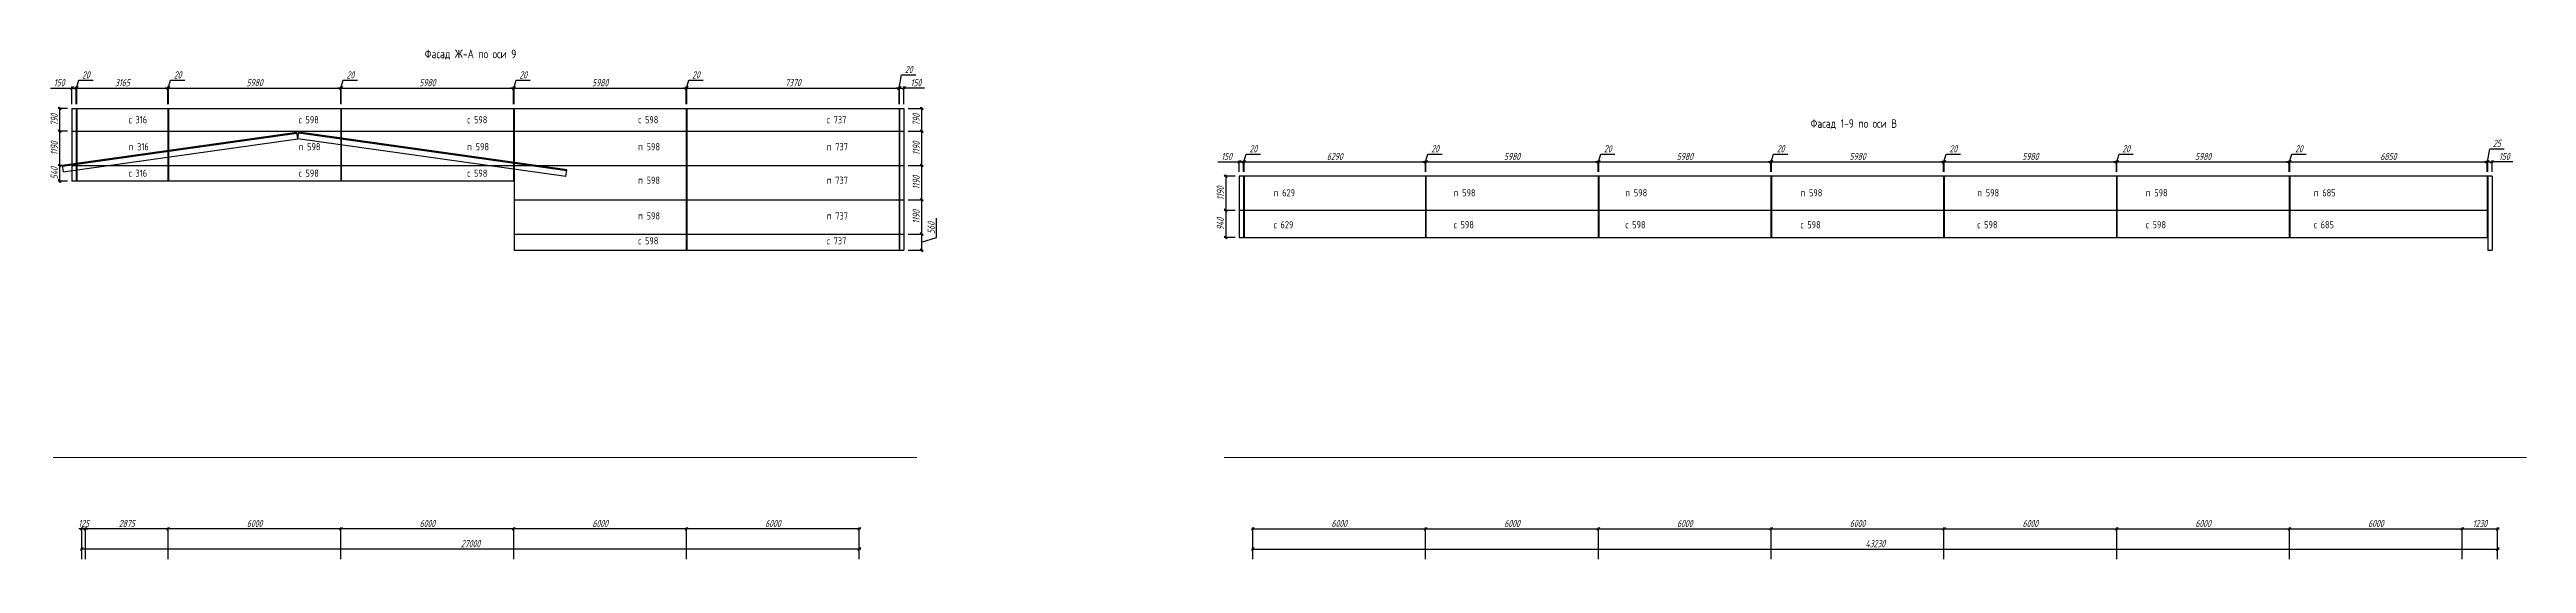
# Model space of a CAD drawing. Header units: millimetres. Extents: x -351329 to 406471, y -253833 to 111767.
# Drawn here: x 6559 to 92579, y -138755 to -120915 of the extents above; entities that cross this region are included whole.
import ezdxf

# ---------------------------------------------------------------- set-up
doc = ezdxf.new("R2010")
doc.units = ezdxf.units.MM
for name, color, linetype, lineweight in [('_Оси', 90, 'Continuous', 13), ('_Размеры', 120, 'Continuous', 13), ('_Сендвичи', 230, 'Continuous', 30), ('_Сендвичи кровля', 5, 'Continuous', 30), ('_Текст', 141, 'Continuous', 20), ('выноска', 7, 'Continuous', 13), ('Нумерация', 91, 'Continuous', 30), ('Нумерация 1000', 50, 'Continuous', 35), ('тонкие', 221, 'Continuous', 13)]:
    doc.layers.add(name, color=color, linetype=linetype, lineweight=lineweight)
doc.styles.add('Museo sans', font='CS_Gost2304.shx')
doc.styles.add('СПДС_размеры', font='spdswin.shx', dxfattribs={"width": 0.8, "oblique": 15})
doc.dimstyles.new('СПДС', dxfattribs={"dimtxt": 2.5, "dimasz": 1, "dimexe": 0.5, "dimexo": 1.5, "dimtad": 1, "dimdec": 0, "dimtxsty": 'СПДС_размеры', "dimblk": 'OBLIQUE', "dimcen": 2.5, "dimdle": 0.5, "dimadec": 8, "dimazin": 0, "dimtfac": 1, "dimtdec": 0, "dimtix": 1, "dimtmove": 0, "dimatfit": 3, "dimfxl": 1, "dimarcsym": 0})

msp = doc.modelspace()

# ---------------------------------------------------------------- texts
at = {"layer": '_Текст', "linetype": 'Continuous', "ltscale": 100, "style": 'Museo sans'}
for s, p in [('Фасад Ж-А по оси 9', (19588, -121217)), ('Фасад 1-9 по оси В', (67713, -123633))]:
    msp.add_text(s, height=300, dxfattribs=at).set_placement(p)
at = {"layer": 'Нумерация', "linetype": 'Continuous', "ltscale": 100, "style": 'Museo sans'}
for s, p in [('п 316', (9307.9, -124413)), ('п 598', (15210.9, -124413)), ('п 598', (21063.9, -124413)), ('п 598', (27001.9, -124413)), ('п 737', (33553.9, -124413)), ('п 598', (27001.9, -125578)), ('п 737', (33553.9, -125578)), ('п 629', (49073.9, -126012)), ('п 598', (55324.9, -126012)), ('п 598', (61286.9, -126012)), ('п 598', (67367.9, -126012)), ('п 598', (73507.9, -126012)), ('п 598', (79359.9, -126012)), ('п 685', (85195.9, -126012)), ('п 598', (27001.9, -126816)), ('п 737', (33553.9, -126816))]:
    msp.add_text(s, height=250, dxfattribs=at).set_placement(p)
at = {"layer": 'Нумерация 1000', "linetype": 'Continuous', "ltscale": 100, "style": 'Museo sans'}
for s, p in [('с 316', (9307.9, -123475)), ('с 598', (15210.9, -123475)), ('с 598', (21063.9, -123475)), ('с 598', (27001.9, -123475)), ('с 737', (33553.9, -123475)), ('с 316', (9307.9, -125333)), ('с 598', (15210.9, -125333)), ('с 598', (21063.9, -125333)), ('с 629', (49073.9, -127121)), ('с 598', (55324.9, -127121)), ('с 598', (61286.9, -127121)), ('с 598', (67367.9, -127121)), ('с 598', (73507.9, -127121)), ('с 598', (79359.9, -127121)), ('с 685', (85195.9, -127121)), ('с 598', (27001.9, -127680)), ('с 737', (33553.9, -127680))]:
    msp.add_text(s, height=250, dxfattribs=at).set_placement(p)

# ---------------------------------------------------------------- blocks, each defined once
blk = doc.blocks.new('_Oblique')
at = {"layer": 'выноска', "color": 0, "lineweight": -2}
blk.add_line((-0.5, -0.5), (0.5, 0.5), dxfattribs=at)
blk = doc.blocks.new('*D439')
at = {"layer": '_Оси', "color": 0, "lineweight": -2, "transparency": 16777216}
for p, q in [((34731, -138255), (7631, -138255)), ((7681, -138605), (7681, -138205)), ((34681, -138605), (34681, -138205))]:
    blk.add_line(p, q, dxfattribs=at)
at = {"layer": 'Defpoints', "color": 0, "transparency": 16777216}
for p in [(7681, -138255), (7681, -138755), (34681, -138755)]:
    blk.add_point(p, dxfattribs=at)
at = {"layer": '_Оси', "color": 0, "lineweight": -2, "transparency": 16777216, "xscale": 100, "yscale": 100, "zscale": 100, "rotation": 180}
blk.add_blockref('_Oblique', (7681, -138255), dxfattribs=at)
at = {"layer": '_Оси', "color": 0, "lineweight": -2, "transparency": 16777216, "xscale": 100, "yscale": 100, "zscale": 100}
blk.add_blockref('_Oblique', (34681, -138255), dxfattribs=at)
at = {"layer": '_Оси', "color": 0, "lineweight": 25, "transparency": 16777216, "insert": (21181, -138067.5), "char_height": 250, "attachment_point": 5, "style": 'СПДС_размеры'}
blk.add_mtext('27000', dxfattribs=at)
blk = doc.blocks.new('*D440')
at = {"layer": '_Оси', "color": 0, "lineweight": -2, "transparency": 16777216}
for p, q in [((34731, -137555), (28631, -137555)), ((28681, -138605), (28681, -137505)), ((34681, -138605), (34681, -137505))]:
    blk.add_line(p, q, dxfattribs=at)
at = {"layer": 'Defpoints', "color": 0, "transparency": 16777216}
for p in [(28681, -137555), (28681, -138755), (34681, -138755)]:
    blk.add_point(p, dxfattribs=at)
at = {"layer": '_Оси', "color": 0, "lineweight": -2, "transparency": 16777216, "xscale": 100, "yscale": 100, "zscale": 100, "rotation": 180}
blk.add_blockref('_Oblique', (28681, -137555), dxfattribs=at)
at = {"layer": '_Оси', "color": 0, "lineweight": -2, "transparency": 16777216, "xscale": 100, "yscale": 100, "zscale": 100}
blk.add_blockref('_Oblique', (34681, -137555), dxfattribs=at)
at = {"layer": '_Оси', "color": 0, "lineweight": 25, "transparency": 16777216, "insert": (31681, -137367.5), "char_height": 250, "attachment_point": 5, "style": 'СПДС_размеры'}
blk.add_mtext('6000', dxfattribs=at)
blk = doc.blocks.new('*D441')
at = {"layer": '_Оси', "color": 0, "lineweight": -2, "transparency": 16777216}
for p, q in [((28731, -137555), (22631, -137555)), ((22681, -138605), (22681, -137505)), ((28681, -138605), (28681, -137505))]:
    blk.add_line(p, q, dxfattribs=at)
at = {"layer": 'Defpoints', "color": 0, "transparency": 16777216}
for p in [(22681, -137555), (22681, -138755), (28681, -138755)]:
    blk.add_point(p, dxfattribs=at)
at = {"layer": '_Оси', "color": 0, "lineweight": -2, "transparency": 16777216, "xscale": 100, "yscale": 100, "zscale": 100, "rotation": 180}
blk.add_blockref('_Oblique', (22681, -137555), dxfattribs=at)
at = {"layer": '_Оси', "color": 0, "lineweight": -2, "transparency": 16777216, "xscale": 100, "yscale": 100, "zscale": 100}
blk.add_blockref('_Oblique', (28681, -137555), dxfattribs=at)
at = {"layer": '_Оси', "color": 0, "lineweight": 25, "transparency": 16777216, "insert": (25681, -137367.5), "char_height": 250, "attachment_point": 5, "style": 'СПДС_размеры'}
blk.add_mtext('6000', dxfattribs=at)
blk = doc.blocks.new('*D442')
at = {"layer": '_Оси', "color": 0, "lineweight": -2, "transparency": 16777216}
for p, q in [((22731, -137555), (16631, -137555)), ((16681, -138605), (16681, -137505)), ((22681, -138605), (22681, -137505))]:
    blk.add_line(p, q, dxfattribs=at)
at = {"layer": 'Defpoints', "color": 0, "transparency": 16777216}
for p in [(16681, -137555), (16681, -138755), (22681, -138755)]:
    blk.add_point(p, dxfattribs=at)
at = {"layer": '_Оси', "color": 0, "lineweight": -2, "transparency": 16777216, "xscale": 100, "yscale": 100, "zscale": 100, "rotation": 180}
blk.add_blockref('_Oblique', (16681, -137555), dxfattribs=at)
at = {"layer": '_Оси', "color": 0, "lineweight": -2, "transparency": 16777216, "xscale": 100, "yscale": 100, "zscale": 100}
blk.add_blockref('_Oblique', (22681, -137555), dxfattribs=at)
at = {"layer": '_Оси', "color": 0, "lineweight": 25, "transparency": 16777216, "insert": (19681, -137367.5), "char_height": 250, "attachment_point": 5, "style": 'СПДС_размеры'}
blk.add_mtext('6000', dxfattribs=at)
blk = doc.blocks.new('*D443')
at = {"layer": '_Оси', "color": 0, "lineweight": -2, "transparency": 16777216}
for p, q in [((16731, -137555), (10631, -137555)), ((10681, -138605), (10681, -137505)), ((16681, -138605), (16681, -137505))]:
    blk.add_line(p, q, dxfattribs=at)
at = {"layer": 'Defpoints', "color": 0, "transparency": 16777216}
for p in [(10681, -137555), (10681, -138755), (16681, -138755)]:
    blk.add_point(p, dxfattribs=at)
at = {"layer": '_Оси', "color": 0, "lineweight": -2, "transparency": 16777216, "xscale": 100, "yscale": 100, "zscale": 100, "rotation": 180}
blk.add_blockref('_Oblique', (10681, -137555), dxfattribs=at)
at = {"layer": '_Оси', "color": 0, "lineweight": -2, "transparency": 16777216, "xscale": 100, "yscale": 100, "zscale": 100}
blk.add_blockref('_Oblique', (16681, -137555), dxfattribs=at)
at = {"layer": '_Оси', "color": 0, "lineweight": 25, "transparency": 16777216, "insert": (13681, -137367.5), "char_height": 250, "attachment_point": 5, "style": 'СПДС_размеры'}
blk.add_mtext('6000', dxfattribs=at)
blk = doc.blocks.new('*D444')
at = {"layer": '_Оси', "color": 0, "lineweight": -2, "transparency": 16777216}
for p, q in [((10731, -137555), (7756, -137555)), ((7806, -138605), (7806, -137505)), ((10681, -138605), (10681, -137505))]:
    blk.add_line(p, q, dxfattribs=at)
at = {"layer": 'Defpoints', "color": 0, "transparency": 16777216}
for p in [(7806, -137555), (7806, -138755), (10681, -138755)]:
    blk.add_point(p, dxfattribs=at)
at = {"layer": '_Оси', "color": 0, "lineweight": -2, "transparency": 16777216, "xscale": 100, "yscale": 100, "zscale": 100, "rotation": 180}
blk.add_blockref('_Oblique', (7806, -137555), dxfattribs=at)
at = {"layer": '_Оси', "color": 0, "lineweight": -2, "transparency": 16777216, "xscale": 100, "yscale": 100, "zscale": 100}
blk.add_blockref('_Oblique', (10681, -137555), dxfattribs=at)
at = {"layer": '_Оси', "color": 0, "lineweight": 25, "transparency": 16777216, "insert": (9243.5, -137367.5), "char_height": 250, "attachment_point": 5, "style": 'СПДС_размеры'}
blk.add_mtext('2875', dxfattribs=at)
blk = doc.blocks.new('*D445')
at = {"layer": '_Оси', "color": 0, "lineweight": -2, "transparency": 16777216}
for p, q in [((7681, -137555), (7581, -137555)), ((7681, -138605), (7681, -137505)), ((7806, -137555), (7681, -137555)), ((7806, -138605), (7806, -137505)), ((7806, -137555), (7906, -137555))]:
    blk.add_line(p, q, dxfattribs=at)
at = {"layer": 'Defpoints', "color": 0, "transparency": 16777216}
for p in [(7681, -137555), (7681, -138755), (7806, -138755)]:
    blk.add_point(p, dxfattribs=at)
at = {"layer": '_Оси', "color": 0, "lineweight": -2, "transparency": 16777216, "xscale": 100, "yscale": 100, "zscale": 100}
blk.add_blockref('_Oblique', (7681, -137555), dxfattribs=at)
at = {"layer": '_Оси', "color": 0, "lineweight": -2, "transparency": 16777216, "xscale": 100, "yscale": 100, "zscale": 100, "rotation": 180}
blk.add_blockref('_Oblique', (7806, -137555), dxfattribs=at)
at = {"layer": '_Оси', "color": 0, "lineweight": 25, "transparency": 16777216, "insert": (7743.5, -137367.5), "char_height": 250, "attachment_point": 5, "style": 'СПДС_размеры'}
blk.add_mtext('125', dxfattribs=at)
blk = doc.blocks.new('*D612')
at = {"layer": '_Размеры', "color": 0, "lineweight": -2, "ltscale": 100, "transparency": 16777216}
for p, q in [((6596, -122251), (7336, -122251)), ((7286, -122251), (7536, -122251)), ((7336, -122810), (7336, -122201)), ((7486, -122810), (7486, -122201))]:
    blk.add_line(p, q, dxfattribs=at)
at = {"layer": 'Defpoints', "color": 0, "ltscale": 100, "transparency": 16777216}
for p in [(7336, -122960), (7486, -122251), (7486, -122960)]:
    blk.add_point(p, dxfattribs=at)
at = {"layer": '_Размеры', "color": 0, "lineweight": -2, "ltscale": 100, "transparency": 16777216, "xscale": 100, "yscale": 100, "zscale": 100, "rotation": 180}
blk.add_blockref('_Oblique', (7336, -122251), dxfattribs=at)
at = {"layer": '_Размеры', "color": 0, "lineweight": -2, "ltscale": 100, "transparency": 16777216, "xscale": 100, "yscale": 100, "zscale": 100}
blk.add_blockref('_Oblique', (7486, -122251), dxfattribs=at)
at = {"layer": '_Размеры', "color": 0, "ltscale": 100, "transparency": 16777216, "insert": (6895, -122064), "char_height": 250, "attachment_point": 5, "style": 'СПДС_размеры'}
blk.add_mtext('150', dxfattribs=at)
blk = doc.blocks.new('*D613')
at = {"layer": '_Размеры', "color": 0, "lineweight": -2, "ltscale": 100, "transparency": 16777216}
for p, q in [((7496, -122251), (7577, -121982)), ((7577, -121982), (8070, -121982)), ((7486, -122251), (7386, -122251)), ((7486, -122810), (7486, -122201)), ((7486, -122251), (7506, -122251)), ((7486, -122251), (7506, -122251)), ((7506, -122810), (7506, -122201)), ((7506, -122251), (7606, -122251))]:
    blk.add_line(p, q, dxfattribs=at)
at = {"layer": 'Defpoints', "color": 0, "ltscale": 100, "transparency": 16777216}
for p in [(7486, -122960), (7506, -122251), (7506, -122960)]:
    blk.add_point(p, dxfattribs=at)
at = {"layer": '_Размеры', "color": 0, "lineweight": -2, "ltscale": 100, "transparency": 16777216, "xscale": 100, "yscale": 100, "zscale": 100}
blk.add_blockref('_Oblique', (7486, -122251), dxfattribs=at)
at = {"layer": '_Размеры', "color": 0, "lineweight": -2, "ltscale": 100, "transparency": 16777216, "xscale": 100, "yscale": 100, "zscale": 100, "rotation": 180}
blk.add_blockref('_Oblique', (7506, -122251), dxfattribs=at)
at = {"layer": '_Размеры', "color": 0, "ltscale": 100, "transparency": 16777216, "insert": (7823, -121795), "char_height": 250, "attachment_point": 5, "style": 'СПДС_размеры'}
blk.add_mtext('20', dxfattribs=at)
blk = doc.blocks.new('*D614')
at = {"layer": '_Размеры', "color": 0, "lineweight": -2, "ltscale": 100, "transparency": 16777216}
for p, q in [((7456, -122251), (10721, -122251)), ((7506, -122810), (7506, -122201)), ((10671, -122810), (10671, -122201))]:
    blk.add_line(p, q, dxfattribs=at)
at = {"layer": 'Defpoints', "color": 0, "ltscale": 100, "transparency": 16777216}
for p in [(7506, -122960), (10671, -122251), (10671, -122960)]:
    blk.add_point(p, dxfattribs=at)
at = {"layer": '_Размеры', "color": 0, "lineweight": -2, "ltscale": 100, "transparency": 16777216, "xscale": 100, "yscale": 100, "zscale": 100, "rotation": 180}
blk.add_blockref('_Oblique', (7506, -122251), dxfattribs=at)
at = {"layer": '_Размеры', "color": 0, "lineweight": -2, "ltscale": 100, "transparency": 16777216, "xscale": 100, "yscale": 100, "zscale": 100}
blk.add_blockref('_Oblique', (10671, -122251), dxfattribs=at)
at = {"layer": '_Размеры', "color": 0, "ltscale": 100, "transparency": 16777216, "insert": (9088.5, -122063.5), "char_height": 250, "attachment_point": 5, "style": 'СПДС_размеры'}
blk.add_mtext('3165', dxfattribs=at)
blk = doc.blocks.new('*D615')
at = {"layer": '_Размеры', "color": 0, "lineweight": -2, "ltscale": 100, "transparency": 16777216}
for p, q in [((10681, -122251), (10762, -121982)), ((10762, -121982), (11255, -121982)), ((10671, -122251), (10571, -122251)), ((10671, -122810), (10671, -122201)), ((10671, -122251), (10691, -122251)), ((10671, -122251), (10691, -122251)), ((10691, -122810), (10691, -122201)), ((10691, -122251), (10791, -122251))]:
    blk.add_line(p, q, dxfattribs=at)
at = {"layer": 'Defpoints', "color": 0, "ltscale": 100, "transparency": 16777216}
for p in [(10671, -122960), (10691, -122251), (10691, -122960)]:
    blk.add_point(p, dxfattribs=at)
at = {"layer": '_Размеры', "color": 0, "lineweight": -2, "ltscale": 100, "transparency": 16777216, "xscale": 100, "yscale": 100, "zscale": 100}
blk.add_blockref('_Oblique', (10671, -122251), dxfattribs=at)
at = {"layer": '_Размеры', "color": 0, "lineweight": -2, "ltscale": 100, "transparency": 16777216, "xscale": 100, "yscale": 100, "zscale": 100, "rotation": 180}
blk.add_blockref('_Oblique', (10691, -122251), dxfattribs=at)
at = {"layer": '_Размеры', "color": 0, "ltscale": 100, "transparency": 16777216, "insert": (11008, -121795), "char_height": 250, "attachment_point": 5, "style": 'СПДС_размеры'}
blk.add_mtext('20', dxfattribs=at)
blk = doc.blocks.new('*D616')
at = {"layer": '_Размеры', "color": 0, "lineweight": -2, "ltscale": 100, "transparency": 16777216}
for p, q in [((10641, -122251), (16721, -122251)), ((10691, -122810), (10691, -122201)), ((16671, -122810), (16671, -122201))]:
    blk.add_line(p, q, dxfattribs=at)
at = {"layer": 'Defpoints', "color": 0, "ltscale": 100, "transparency": 16777216}
for p in [(10691, -122960), (16671, -122251), (16671, -122960)]:
    blk.add_point(p, dxfattribs=at)
at = {"layer": '_Размеры', "color": 0, "lineweight": -2, "ltscale": 100, "transparency": 16777216, "xscale": 100, "yscale": 100, "zscale": 100, "rotation": 180}
blk.add_blockref('_Oblique', (10691, -122251), dxfattribs=at)
at = {"layer": '_Размеры', "color": 0, "lineweight": -2, "ltscale": 100, "transparency": 16777216, "xscale": 100, "yscale": 100, "zscale": 100}
blk.add_blockref('_Oblique', (16671, -122251), dxfattribs=at)
at = {"layer": '_Размеры', "color": 0, "ltscale": 100, "transparency": 16777216, "insert": (13681, -122063.5), "char_height": 250, "attachment_point": 5, "style": 'СПДС_размеры'}
blk.add_mtext('5980', dxfattribs=at)
blk = doc.blocks.new('*D617')
at = {"layer": '_Размеры', "color": 0, "lineweight": -2, "ltscale": 100, "transparency": 16777216}
for p, q in [((16681, -122251), (16762, -121982)), ((16762, -121982), (17255, -121982)), ((16671, -122251), (16571, -122251)), ((16671, -122810), (16671, -122201)), ((16671, -122251), (16691, -122251)), ((16671, -122251), (16691, -122251)), ((16691, -122810), (16691, -122201)), ((16691, -122251), (16791, -122251))]:
    blk.add_line(p, q, dxfattribs=at)
at = {"layer": 'Defpoints', "color": 0, "ltscale": 100, "transparency": 16777216}
for p in [(16671, -122960), (16691, -122251), (16691, -122960)]:
    blk.add_point(p, dxfattribs=at)
at = {"layer": '_Размеры', "color": 0, "lineweight": -2, "ltscale": 100, "transparency": 16777216, "xscale": 100, "yscale": 100, "zscale": 100}
blk.add_blockref('_Oblique', (16671, -122251), dxfattribs=at)
at = {"layer": '_Размеры', "color": 0, "lineweight": -2, "ltscale": 100, "transparency": 16777216, "xscale": 100, "yscale": 100, "zscale": 100, "rotation": 180}
blk.add_blockref('_Oblique', (16691, -122251), dxfattribs=at)
at = {"layer": '_Размеры', "color": 0, "ltscale": 100, "transparency": 16777216, "insert": (17008, -121795), "char_height": 250, "attachment_point": 5, "style": 'СПДС_размеры'}
blk.add_mtext('20', dxfattribs=at)
blk = doc.blocks.new('*D618')
at = {"layer": '_Размеры', "color": 0, "lineweight": -2, "ltscale": 100, "transparency": 16777216}
for p, q in [((16641, -122251), (22721, -122251)), ((16691, -122810), (16691, -122201)), ((22671, -122810), (22671, -122201))]:
    blk.add_line(p, q, dxfattribs=at)
at = {"layer": 'Defpoints', "color": 0, "ltscale": 100, "transparency": 16777216}
for p in [(16691, -122960), (22671, -122251), (22671, -122960)]:
    blk.add_point(p, dxfattribs=at)
at = {"layer": '_Размеры', "color": 0, "lineweight": -2, "ltscale": 100, "transparency": 16777216, "xscale": 100, "yscale": 100, "zscale": 100, "rotation": 180}
blk.add_blockref('_Oblique', (16691, -122251), dxfattribs=at)
at = {"layer": '_Размеры', "color": 0, "lineweight": -2, "ltscale": 100, "transparency": 16777216, "xscale": 100, "yscale": 100, "zscale": 100}
blk.add_blockref('_Oblique', (22671, -122251), dxfattribs=at)
at = {"layer": '_Размеры', "color": 0, "ltscale": 100, "transparency": 16777216, "insert": (19681, -122063.5), "char_height": 250, "attachment_point": 5, "style": 'СПДС_размеры'}
blk.add_mtext('5980', dxfattribs=at)
blk = doc.blocks.new('*D619')
at = {"layer": '_Размеры', "color": 0, "lineweight": -2, "ltscale": 100, "transparency": 16777216}
for p, q in [((22681, -122251), (22762, -121982)), ((22762, -121982), (23255, -121982)), ((22671, -122251), (22571, -122251)), ((22671, -122810), (22671, -122201)), ((22671, -122251), (22691, -122251)), ((22671, -122251), (22691, -122251)), ((22691, -122810), (22691, -122201)), ((22691, -122251), (22791, -122251))]:
    blk.add_line(p, q, dxfattribs=at)
at = {"layer": 'Defpoints', "color": 0, "ltscale": 100, "transparency": 16777216}
for p in [(22671, -122960), (22691, -122251), (22691, -122960)]:
    blk.add_point(p, dxfattribs=at)
at = {"layer": '_Размеры', "color": 0, "lineweight": -2, "ltscale": 100, "transparency": 16777216, "xscale": 100, "yscale": 100, "zscale": 100}
blk.add_blockref('_Oblique', (22671, -122251), dxfattribs=at)
at = {"layer": '_Размеры', "color": 0, "lineweight": -2, "ltscale": 100, "transparency": 16777216, "xscale": 100, "yscale": 100, "zscale": 100, "rotation": 180}
blk.add_blockref('_Oblique', (22691, -122251), dxfattribs=at)
at = {"layer": '_Размеры', "color": 0, "ltscale": 100, "transparency": 16777216, "insert": (23008, -121795), "char_height": 250, "attachment_point": 5, "style": 'СПДС_размеры'}
blk.add_mtext('20', dxfattribs=at)
blk = doc.blocks.new('*D620')
at = {"layer": '_Размеры', "color": 0, "lineweight": -2, "ltscale": 100, "transparency": 16777216}
for p, q in [((22641, -122251), (28721, -122251)), ((22691, -122810), (22691, -122201)), ((28671, -122810), (28671, -122201))]:
    blk.add_line(p, q, dxfattribs=at)
at = {"layer": 'Defpoints', "color": 0, "ltscale": 100, "transparency": 16777216}
for p in [(22691, -122960), (28671, -122251), (28671, -122960)]:
    blk.add_point(p, dxfattribs=at)
at = {"layer": '_Размеры', "color": 0, "lineweight": -2, "ltscale": 100, "transparency": 16777216, "xscale": 100, "yscale": 100, "zscale": 100, "rotation": 180}
blk.add_blockref('_Oblique', (22691, -122251), dxfattribs=at)
at = {"layer": '_Размеры', "color": 0, "lineweight": -2, "ltscale": 100, "transparency": 16777216, "xscale": 100, "yscale": 100, "zscale": 100}
blk.add_blockref('_Oblique', (28671, -122251), dxfattribs=at)
at = {"layer": '_Размеры', "color": 0, "ltscale": 100, "transparency": 16777216, "insert": (25681, -122063.5), "char_height": 250, "attachment_point": 5, "style": 'СПДС_размеры'}
blk.add_mtext('5980', dxfattribs=at)
blk = doc.blocks.new('*D621')
at = {"layer": '_Размеры', "color": 0, "lineweight": -2, "ltscale": 100, "transparency": 16777216}
for p, q in [((28681, -122251), (28762, -121982)), ((28762, -121982), (29255, -121982)), ((28671, -122251), (28571, -122251)), ((28671, -122810), (28671, -122201)), ((28671, -122251), (28691, -122251)), ((28671, -122251), (28691, -122251)), ((28691, -122810), (28691, -122201)), ((28691, -122251), (28791, -122251))]:
    blk.add_line(p, q, dxfattribs=at)
at = {"layer": 'Defpoints', "color": 0, "ltscale": 100, "transparency": 16777216}
for p in [(28671, -122960), (28691, -122251), (28691, -122960)]:
    blk.add_point(p, dxfattribs=at)
at = {"layer": '_Размеры', "color": 0, "lineweight": -2, "ltscale": 100, "transparency": 16777216, "xscale": 100, "yscale": 100, "zscale": 100}
blk.add_blockref('_Oblique', (28671, -122251), dxfattribs=at)
at = {"layer": '_Размеры', "color": 0, "lineweight": -2, "ltscale": 100, "transparency": 16777216, "xscale": 100, "yscale": 100, "zscale": 100, "rotation": 180}
blk.add_blockref('_Oblique', (28691, -122251), dxfattribs=at)
at = {"layer": '_Размеры', "color": 0, "ltscale": 100, "transparency": 16777216, "insert": (29008, -121795), "char_height": 250, "attachment_point": 5, "style": 'СПДС_размеры'}
blk.add_mtext('20', dxfattribs=at)
blk = doc.blocks.new('*D622')
at = {"layer": '_Размеры', "color": 0, "lineweight": -2, "ltscale": 100, "transparency": 16777216}
for p, q in [((28641, -122251), (36111, -122251)), ((28691, -122810), (28691, -122201)), ((36061, -122810), (36061, -122201))]:
    blk.add_line(p, q, dxfattribs=at)
at = {"layer": 'Defpoints', "color": 0, "ltscale": 100, "transparency": 16777216}
for p in [(28691, -122960), (36061, -122251), (36061, -122960)]:
    blk.add_point(p, dxfattribs=at)
at = {"layer": '_Размеры', "color": 0, "lineweight": -2, "ltscale": 100, "transparency": 16777216, "xscale": 100, "yscale": 100, "zscale": 100, "rotation": 180}
blk.add_blockref('_Oblique', (28691, -122251), dxfattribs=at)
at = {"layer": '_Размеры', "color": 0, "lineweight": -2, "ltscale": 100, "transparency": 16777216, "xscale": 100, "yscale": 100, "zscale": 100}
blk.add_blockref('_Oblique', (36061, -122251), dxfattribs=at)
at = {"layer": '_Размеры', "color": 0, "ltscale": 100, "transparency": 16777216, "insert": (32376, -122063.5), "char_height": 250, "attachment_point": 5, "style": 'СПДС_размеры'}
blk.add_mtext('7370', dxfattribs=at)
blk = doc.blocks.new('*D623')
at = {"layer": '_Размеры', "color": 0, "lineweight": -2, "ltscale": 100, "transparency": 16777216}
for p, q in [((36071, -122251), (36152, -121795)), ((36152, -121795), (36645, -121795)), ((36061, -122251), (35961, -122251)), ((36061, -122810), (36061, -122201)), ((36061, -122251), (36081, -122251)), ((36061, -122251), (36081, -122251)), ((36081, -122810), (36081, -122201)), ((36081, -122251), (36181, -122251))]:
    blk.add_line(p, q, dxfattribs=at)
at = {"layer": 'Defpoints', "color": 0, "ltscale": 100, "transparency": 16777216}
for p in [(36061, -122960), (36081, -122251), (36081, -122960)]:
    blk.add_point(p, dxfattribs=at)
at = {"layer": '_Размеры', "color": 0, "lineweight": -2, "ltscale": 100, "transparency": 16777216, "xscale": 100, "yscale": 100, "zscale": 100}
blk.add_blockref('_Oblique', (36061, -122251), dxfattribs=at)
at = {"layer": '_Размеры', "color": 0, "lineweight": -2, "ltscale": 100, "transparency": 16777216, "xscale": 100, "yscale": 100, "zscale": 100, "rotation": 180}
blk.add_blockref('_Oblique', (36081, -122251), dxfattribs=at)
at = {"layer": '_Размеры', "color": 0, "ltscale": 100, "transparency": 16777216, "insert": (36398, -121607), "char_height": 250, "attachment_point": 5, "style": 'СПДС_размеры'}
blk.add_mtext('20', dxfattribs=at)
blk = doc.blocks.new('*D624')
at = {"layer": '_Размеры', "color": 0, "lineweight": -2, "ltscale": 100, "transparency": 16777216}
for p, q in [((36031, -122251), (36281, -122251)), ((36081, -122810), (36081, -122201)), ((36231, -122810), (36231, -122201)), ((36947, -122251), (36231, -122251))]:
    blk.add_line(p, q, dxfattribs=at)
at = {"layer": 'Defpoints', "color": 0, "ltscale": 100, "transparency": 16777216}
for p in [(36081, -122960), (36231, -122251), (36231, -122960)]:
    blk.add_point(p, dxfattribs=at)
at = {"layer": '_Размеры', "color": 0, "lineweight": -2, "ltscale": 100, "transparency": 16777216, "xscale": 100, "yscale": 100, "zscale": 100, "rotation": 180}
blk.add_blockref('_Oblique', (36081, -122251), dxfattribs=at)
at = {"layer": '_Размеры', "color": 0, "lineweight": -2, "ltscale": 100, "transparency": 16777216, "xscale": 100, "yscale": 100, "zscale": 100}
blk.add_blockref('_Oblique', (36231, -122251), dxfattribs=at)
at = {"layer": '_Размеры', "color": 0, "ltscale": 100, "transparency": 16777216, "insert": (36648, -122064), "char_height": 250, "attachment_point": 5, "style": 'СПДС_размеры'}
blk.add_mtext('150', dxfattribs=at)
blk = doc.blocks.new('*D674')
at = {"layer": '_Размеры', "color": 0, "lineweight": -2, "ltscale": 100, "transparency": 16777216}
for p, q in [((7186, -122960), (6861, -122960)), ((6911, -122910), (6911, -123800)), ((7186, -123750), (6861, -123750))]:
    blk.add_line(p, q, dxfattribs=at)
at = {"layer": 'Defpoints', "color": 0, "ltscale": 100, "transparency": 16777216}
for p in [(7336, -122960), (6911, -123750), (7336, -123750)]:
    blk.add_point(p, dxfattribs=at)
at = {"layer": '_Размеры', "color": 0, "lineweight": -2, "ltscale": 100, "transparency": 16777216, "xscale": 100, "yscale": 100, "zscale": 100}
for p, rotation in [((6911, -122960), 90), ((6911, -123750), 270)]:
    blk.add_blockref('_Oblique', p, dxfattribs=dict(at, rotation=rotation))
at = {"layer": '_Размеры', "color": 0, "ltscale": 100, "transparency": 16777216, "insert": (6723.5, -123355), "char_height": 250, "attachment_point": 5, "rotation": 90, "style": 'СПДС_размеры'}
blk.add_mtext('790', dxfattribs=at)
blk = doc.blocks.new('*D675')
at = {"layer": '_Размеры', "color": 0, "lineweight": -2, "ltscale": 100, "transparency": 16777216}
for p, q in [((7186, -123750), (6861, -123750)), ((6911, -123700), (6911, -124990)), ((7186, -124940), (6861, -124940))]:
    blk.add_line(p, q, dxfattribs=at)
at = {"layer": 'Defpoints', "color": 0, "ltscale": 100, "transparency": 16777216}
for p in [(7336, -123750), (6911, -124940), (7336, -124940)]:
    blk.add_point(p, dxfattribs=at)
at = {"layer": '_Размеры', "color": 0, "lineweight": -2, "ltscale": 100, "transparency": 16777216, "xscale": 100, "yscale": 100, "zscale": 100}
for p, rotation in [((6911, -123750), 90), ((6911, -124940), 270)]:
    blk.add_blockref('_Oblique', p, dxfattribs=dict(at, rotation=rotation))
at = {"layer": '_Размеры', "color": 0, "ltscale": 100, "transparency": 16777216, "insert": (6723.5, -124345), "char_height": 250, "attachment_point": 5, "rotation": 90, "style": 'СПДС_размеры'}
blk.add_mtext('1190', dxfattribs=at)
blk = doc.blocks.new('*D676')
at = {"layer": '_Размеры', "color": 0, "lineweight": -2, "ltscale": 100, "transparency": 16777216}
for p, q in [((7186, -124940), (6861, -124940)), ((7186, -125480), (6861, -125480)), ((6911, -124890), (6911, -125530))]:
    blk.add_line(p, q, dxfattribs=at)
at = {"layer": 'Defpoints', "color": 0, "ltscale": 100, "transparency": 16777216}
for p in [(6911, -125480), (7336, -124940), (7336, -125480)]:
    blk.add_point(p, dxfattribs=at)
at = {"layer": '_Размеры', "color": 0, "lineweight": -2, "ltscale": 100, "transparency": 16777216, "xscale": 100, "yscale": 100, "zscale": 100}
for p, rotation in [((6911, -124940), 90), ((6911, -125480), 270)]:
    blk.add_blockref('_Oblique', p, dxfattribs=dict(at, rotation=rotation))
at = {"layer": '_Размеры', "color": 0, "ltscale": 100, "transparency": 16777216, "insert": (6723.5, -125210), "char_height": 250, "attachment_point": 5, "rotation": 90, "style": 'СПДС_размеры'}
blk.add_mtext('540', dxfattribs=at)
blk = doc.blocks.new('*D677')
at = {"layer": '_Размеры', "color": 0, "lineweight": -2, "ltscale": 100, "transparency": 16777216}
for p, q in [((36381, -122960), (36895, -122960)), ((36845, -122910), (36845, -123800)), ((36381, -123750), (36895, -123750))]:
    blk.add_line(p, q, dxfattribs=at)
at = {"layer": 'Defpoints', "color": 0, "ltscale": 100, "transparency": 16777216}
for p in [(36231, -122960), (36231, -123750), (36845, -123750)]:
    blk.add_point(p, dxfattribs=at)
at = {"layer": '_Размеры', "color": 0, "lineweight": -2, "ltscale": 100, "transparency": 16777216, "xscale": 100, "yscale": 100, "zscale": 100}
for p, rotation in [((36845, -122960), 90), ((36845, -123750), 270)]:
    blk.add_blockref('_Oblique', p, dxfattribs=dict(at, rotation=rotation))
at = {"layer": '_Размеры', "color": 0, "ltscale": 100, "transparency": 16777216, "insert": (36657.5, -123355), "char_height": 250, "attachment_point": 5, "rotation": 90, "style": 'СПДС_размеры'}
blk.add_mtext('790', dxfattribs=at)
blk = doc.blocks.new('*D678')
at = {"layer": '_Размеры', "color": 0, "lineweight": -2, "ltscale": 100, "transparency": 16777216}
for p, q in [((36381, -123750), (36895, -123750)), ((36845, -123700), (36845, -124990)), ((36381, -124940), (36895, -124940))]:
    blk.add_line(p, q, dxfattribs=at)
at = {"layer": 'Defpoints', "color": 0, "ltscale": 100, "transparency": 16777216}
for p in [(36231, -123750), (36231, -124940), (36845, -124940)]:
    blk.add_point(p, dxfattribs=at)
at = {"layer": '_Размеры', "color": 0, "lineweight": -2, "ltscale": 100, "transparency": 16777216, "xscale": 100, "yscale": 100, "zscale": 100}
for p, rotation in [((36845, -123750), 90), ((36845, -124940), 270)]:
    blk.add_blockref('_Oblique', p, dxfattribs=dict(at, rotation=rotation))
at = {"layer": '_Размеры', "color": 0, "ltscale": 100, "transparency": 16777216, "insert": (36657.5, -124345), "char_height": 250, "attachment_point": 5, "rotation": 90, "style": 'СПДС_размеры'}
blk.add_mtext('1190', dxfattribs=at)
blk = doc.blocks.new('*D679')
at = {"layer": '_Размеры', "color": 0, "lineweight": -2, "ltscale": 100, "transparency": 16777216}
for p, q in [((36381, -124940), (36895, -124940)), ((36845, -124890), (36845, -126180)), ((36381, -126130), (36895, -126130))]:
    blk.add_line(p, q, dxfattribs=at)
at = {"layer": 'Defpoints', "color": 0, "ltscale": 100, "transparency": 16777216}
for p in [(36231, -124940), (36231, -126130), (36845, -126130)]:
    blk.add_point(p, dxfattribs=at)
at = {"layer": '_Размеры', "color": 0, "lineweight": -2, "ltscale": 100, "transparency": 16777216, "xscale": 100, "yscale": 100, "zscale": 100}
for p, rotation in [((36845, -124940), 90), ((36845, -126130), 270)]:
    blk.add_blockref('_Oblique', p, dxfattribs=dict(at, rotation=rotation))
at = {"layer": '_Размеры', "color": 0, "ltscale": 100, "transparency": 16777216, "insert": (36657.5, -125535), "char_height": 250, "attachment_point": 5, "rotation": 90, "style": 'СПДС_размеры'}
blk.add_mtext('1190', dxfattribs=at)
blk = doc.blocks.new('*D680')
at = {"layer": '_Размеры', "color": 0, "lineweight": -2, "ltscale": 100, "transparency": 16777216}
for p, q in [((36381, -126130), (36895, -126130)), ((36845, -126080), (36845, -127370)), ((36381, -127320), (36895, -127320))]:
    blk.add_line(p, q, dxfattribs=at)
at = {"layer": 'Defpoints', "color": 0, "ltscale": 100, "transparency": 16777216}
for p in [(36231, -126130), (36231, -127320), (36845, -127320)]:
    blk.add_point(p, dxfattribs=at)
at = {"layer": '_Размеры', "color": 0, "lineweight": -2, "ltscale": 100, "transparency": 16777216, "xscale": 100, "yscale": 100, "zscale": 100}
for p, rotation in [((36845, -126130), 90), ((36845, -127320), 270)]:
    blk.add_blockref('_Oblique', p, dxfattribs=dict(at, rotation=rotation))
at = {"layer": '_Размеры', "color": 0, "ltscale": 100, "transparency": 16777216, "insert": (36657.5, -126725), "char_height": 250, "attachment_point": 5, "rotation": 90, "style": 'СПДС_размеры'}
blk.add_mtext('1190', dxfattribs=at)
blk = doc.blocks.new('*D681')
at = {"layer": '_Размеры', "color": 0, "lineweight": -2, "ltscale": 100, "transparency": 16777216}
for p, q in [((36845, -127270), (36845, -127930)), ((37364, -127444), (37364, -126773)), ((36381, -127320), (36895, -127320)), ((36381, -127880), (36895, -127880)), ((36845, -127600), (37364, -127444))]:
    blk.add_line(p, q, dxfattribs=at)
at = {"layer": 'Defpoints', "color": 0, "ltscale": 100, "transparency": 16777216}
for p in [(36231, -127320), (36231, -127880), (36845, -127880)]:
    blk.add_point(p, dxfattribs=at)
at = {"layer": '_Размеры', "color": 0, "lineweight": -2, "ltscale": 100, "transparency": 16777216, "xscale": 100, "yscale": 100, "zscale": 100}
for p, rotation in [((36845, -127320), 90), ((36845, -127880), 270)]:
    blk.add_blockref('_Oblique', p, dxfattribs=dict(at, rotation=rotation))
at = {"layer": '_Размеры', "color": 0, "ltscale": 100, "transparency": 16777216, "insert": (37176, -127109), "char_height": 250, "attachment_point": 5, "rotation": 90, "style": 'СПДС_размеры'}
blk.add_mtext('560', dxfattribs=at)
blk = doc.blocks.new('*D601')
at = {"layer": '_Оси', "color": 0, "lineweight": -2, "transparency": 16777216}
for p, q in [((48299, -138255), (91629, -138255)), ((48349, -138605), (48349, -138205)), ((91579, -138455), (91579, -138205))]:
    blk.add_line(p, q, dxfattribs=at)
at = {"layer": 'Defpoints', "color": 0, "transparency": 16777216}
for p in [(91579, -138255), (48349, -138755), (91579, -138605)]:
    blk.add_point(p, dxfattribs=at)
at = {"layer": '_Оси', "color": 0, "lineweight": -2, "transparency": 16777216, "xscale": 100, "yscale": 100, "zscale": 100, "rotation": 180}
blk.add_blockref('_Oblique', (48349, -138255), dxfattribs=at)
at = {"layer": '_Оси', "color": 0, "lineweight": -2, "transparency": 16777216, "xscale": 100, "yscale": 100, "zscale": 100}
blk.add_blockref('_Oblique', (91579, -138255), dxfattribs=at)
at = {"layer": '_Оси', "color": 0, "lineweight": 25, "transparency": 16777216, "insert": (69964, -138067.5), "char_height": 250, "attachment_point": 5, "style": 'СПДС_размеры'}
blk.add_mtext('43230', dxfattribs=at)
blk = doc.blocks.new('*D602')
at = {"layer": '_Оси', "color": 0, "lineweight": -2, "transparency": 16777216}
for p, q in [((48299, -137555), (54399, -137555)), ((48349, -138605), (48349, -137505)), ((54349, -138605), (54349, -137505))]:
    blk.add_line(p, q, dxfattribs=at)
at = {"layer": 'Defpoints', "color": 0, "transparency": 16777216}
for p in [(54349, -137555), (48349, -138755), (54349, -138755)]:
    blk.add_point(p, dxfattribs=at)
at = {"layer": '_Оси', "color": 0, "lineweight": -2, "transparency": 16777216, "xscale": 100, "yscale": 100, "zscale": 100, "rotation": 180}
blk.add_blockref('_Oblique', (48349, -137555), dxfattribs=at)
at = {"layer": '_Оси', "color": 0, "lineweight": -2, "transparency": 16777216, "xscale": 100, "yscale": 100, "zscale": 100}
blk.add_blockref('_Oblique', (54349, -137555), dxfattribs=at)
at = {"layer": '_Оси', "color": 0, "lineweight": 25, "transparency": 16777216, "insert": (51349, -137367.5), "char_height": 250, "attachment_point": 5, "style": 'СПДС_размеры'}
blk.add_mtext('6000', dxfattribs=at)
blk = doc.blocks.new('*D603')
at = {"layer": '_Оси', "color": 0, "lineweight": -2, "transparency": 16777216}
for p, q in [((54299, -137555), (60399, -137555)), ((54349, -138605), (54349, -137505)), ((60349, -138605), (60349, -137505))]:
    blk.add_line(p, q, dxfattribs=at)
at = {"layer": 'Defpoints', "color": 0, "transparency": 16777216}
for p in [(60349, -137555), (54349, -138755), (60349, -138755)]:
    blk.add_point(p, dxfattribs=at)
at = {"layer": '_Оси', "color": 0, "lineweight": -2, "transparency": 16777216, "xscale": 100, "yscale": 100, "zscale": 100, "rotation": 180}
blk.add_blockref('_Oblique', (54349, -137555), dxfattribs=at)
at = {"layer": '_Оси', "color": 0, "lineweight": -2, "transparency": 16777216, "xscale": 100, "yscale": 100, "zscale": 100}
blk.add_blockref('_Oblique', (60349, -137555), dxfattribs=at)
at = {"layer": '_Оси', "color": 0, "lineweight": 25, "transparency": 16777216, "insert": (57349, -137367.5), "char_height": 250, "attachment_point": 5, "style": 'СПДС_размеры'}
blk.add_mtext('6000', dxfattribs=at)
blk = doc.blocks.new('*D604')
at = {"layer": '_Оси', "color": 0, "lineweight": -2, "transparency": 16777216}
for p, q in [((60299, -137555), (66399, -137555)), ((60349, -138605), (60349, -137505)), ((66349, -138605), (66349, -137505))]:
    blk.add_line(p, q, dxfattribs=at)
at = {"layer": 'Defpoints', "color": 0, "transparency": 16777216}
for p in [(66349, -137555), (60349, -138755), (66349, -138755)]:
    blk.add_point(p, dxfattribs=at)
at = {"layer": '_Оси', "color": 0, "lineweight": -2, "transparency": 16777216, "xscale": 100, "yscale": 100, "zscale": 100, "rotation": 180}
blk.add_blockref('_Oblique', (60349, -137555), dxfattribs=at)
at = {"layer": '_Оси', "color": 0, "lineweight": -2, "transparency": 16777216, "xscale": 100, "yscale": 100, "zscale": 100}
blk.add_blockref('_Oblique', (66349, -137555), dxfattribs=at)
at = {"layer": '_Оси', "color": 0, "lineweight": 25, "transparency": 16777216, "insert": (63349, -137367.5), "char_height": 250, "attachment_point": 5, "style": 'СПДС_размеры'}
blk.add_mtext('6000', dxfattribs=at)
blk = doc.blocks.new('*D605')
at = {"layer": '_Оси', "color": 0, "lineweight": -2, "transparency": 16777216}
for p, q in [((66299, -137555), (72399, -137555)), ((66349, -138605), (66349, -137505)), ((72349, -138605), (72349, -137505))]:
    blk.add_line(p, q, dxfattribs=at)
at = {"layer": 'Defpoints', "color": 0, "transparency": 16777216}
for p in [(72349, -137555), (66349, -138755), (72349, -138755)]:
    blk.add_point(p, dxfattribs=at)
at = {"layer": '_Оси', "color": 0, "lineweight": -2, "transparency": 16777216, "xscale": 100, "yscale": 100, "zscale": 100, "rotation": 180}
blk.add_blockref('_Oblique', (66349, -137555), dxfattribs=at)
at = {"layer": '_Оси', "color": 0, "lineweight": -2, "transparency": 16777216, "xscale": 100, "yscale": 100, "zscale": 100}
blk.add_blockref('_Oblique', (72349, -137555), dxfattribs=at)
at = {"layer": '_Оси', "color": 0, "lineweight": 25, "transparency": 16777216, "insert": (69349, -137367.5), "char_height": 250, "attachment_point": 5, "style": 'СПДС_размеры'}
blk.add_mtext('6000', dxfattribs=at)
blk = doc.blocks.new('*D606')
at = {"layer": '_Оси', "color": 0, "lineweight": -2, "transparency": 16777216}
for p, q in [((72299, -137555), (78399, -137555)), ((72349, -138605), (72349, -137505)), ((78349, -138605), (78349, -137505))]:
    blk.add_line(p, q, dxfattribs=at)
at = {"layer": 'Defpoints', "color": 0, "transparency": 16777216}
for p in [(78349, -137555), (72349, -138755), (78349, -138755)]:
    blk.add_point(p, dxfattribs=at)
at = {"layer": '_Оси', "color": 0, "lineweight": -2, "transparency": 16777216, "xscale": 100, "yscale": 100, "zscale": 100, "rotation": 180}
blk.add_blockref('_Oblique', (72349, -137555), dxfattribs=at)
at = {"layer": '_Оси', "color": 0, "lineweight": -2, "transparency": 16777216, "xscale": 100, "yscale": 100, "zscale": 100}
blk.add_blockref('_Oblique', (78349, -137555), dxfattribs=at)
at = {"layer": '_Оси', "color": 0, "lineweight": 25, "transparency": 16777216, "insert": (75349, -137367.5), "char_height": 250, "attachment_point": 5, "style": 'СПДС_размеры'}
blk.add_mtext('6000', dxfattribs=at)
blk = doc.blocks.new('*D607')
at = {"layer": '_Оси', "color": 0, "lineweight": -2, "transparency": 16777216}
for p, q in [((78299, -137555), (84399, -137555)), ((78349, -138605), (78349, -137505)), ((84349, -138605), (84349, -137505))]:
    blk.add_line(p, q, dxfattribs=at)
at = {"layer": 'Defpoints', "color": 0, "transparency": 16777216}
for p in [(84349, -137555), (78349, -138755), (84349, -138755)]:
    blk.add_point(p, dxfattribs=at)
at = {"layer": '_Оси', "color": 0, "lineweight": -2, "transparency": 16777216, "xscale": 100, "yscale": 100, "zscale": 100, "rotation": 180}
blk.add_blockref('_Oblique', (78349, -137555), dxfattribs=at)
at = {"layer": '_Оси', "color": 0, "lineweight": -2, "transparency": 16777216, "xscale": 100, "yscale": 100, "zscale": 100}
blk.add_blockref('_Oblique', (84349, -137555), dxfattribs=at)
at = {"layer": '_Оси', "color": 0, "lineweight": 25, "transparency": 16777216, "insert": (81349, -137367.5), "char_height": 250, "attachment_point": 5, "style": 'СПДС_размеры'}
blk.add_mtext('6000', dxfattribs=at)
blk = doc.blocks.new('*D608')
at = {"layer": '_Оси', "color": 0, "lineweight": -2, "transparency": 16777216}
for p, q in [((84299, -137555), (90399, -137555)), ((84349, -138605), (84349, -137505)), ((90349, -138605), (90349, -137505))]:
    blk.add_line(p, q, dxfattribs=at)
at = {"layer": 'Defpoints', "color": 0, "transparency": 16777216}
for p in [(90349, -137555), (84349, -138755), (90349, -138755)]:
    blk.add_point(p, dxfattribs=at)
at = {"layer": '_Оси', "color": 0, "lineweight": -2, "transparency": 16777216, "xscale": 100, "yscale": 100, "zscale": 100, "rotation": 180}
blk.add_blockref('_Oblique', (84349, -137555), dxfattribs=at)
at = {"layer": '_Оси', "color": 0, "lineweight": -2, "transparency": 16777216, "xscale": 100, "yscale": 100, "zscale": 100}
blk.add_blockref('_Oblique', (90349, -137555), dxfattribs=at)
at = {"layer": '_Оси', "color": 0, "lineweight": 25, "transparency": 16777216, "insert": (87349, -137367.5), "char_height": 250, "attachment_point": 5, "style": 'СПДС_размеры'}
blk.add_mtext('6000', dxfattribs=at)
blk = doc.blocks.new('*D609')
at = {"layer": '_Оси', "color": 0, "lineweight": -2, "transparency": 16777216}
for p, q in [((90299, -137555), (91629, -137555)), ((90349, -138605), (90349, -137505)), ((91579, -138605), (91579, -137505))]:
    blk.add_line(p, q, dxfattribs=at)
at = {"layer": 'Defpoints', "color": 0, "transparency": 16777216}
for p in [(91579, -137555), (90349, -138755), (91579, -138755)]:
    blk.add_point(p, dxfattribs=at)
at = {"layer": '_Оси', "color": 0, "lineweight": -2, "transparency": 16777216, "xscale": 100, "yscale": 100, "zscale": 100, "rotation": 180}
blk.add_blockref('_Oblique', (90349, -137555), dxfattribs=at)
at = {"layer": '_Оси', "color": 0, "lineweight": -2, "transparency": 16777216, "xscale": 100, "yscale": 100, "zscale": 100}
blk.add_blockref('_Oblique', (91579, -137555), dxfattribs=at)
at = {"layer": '_Оси', "color": 0, "lineweight": 25, "transparency": 16777216, "insert": (90964, -137367.5), "char_height": 250, "attachment_point": 5, "style": 'СПДС_размеры'}
blk.add_mtext('1230', dxfattribs=at)
blk = doc.blocks.new('*D625')
at = {"layer": '_Размеры', "color": 0, "lineweight": -2, "ltscale": 100, "transparency": 16777216}
for p, q in [((47137, -124814), (47879, -124814)), ((47829, -124814), (48079, -124814)), ((47879, -125160), (47879, -124764)), ((48029, -125160), (48029, -124764))]:
    blk.add_line(p, q, dxfattribs=at)
at = {"layer": 'Defpoints', "color": 0, "ltscale": 100, "transparency": 16777216}
for p in [(47879, -125310), (48029, -124814), (48029, -125310)]:
    blk.add_point(p, dxfattribs=at)
at = {"layer": '_Размеры', "color": 0, "lineweight": -2, "ltscale": 100, "transparency": 16777216, "xscale": 100, "yscale": 100, "zscale": 100, "rotation": 180}
blk.add_blockref('_Oblique', (47879, -124814), dxfattribs=at)
at = {"layer": '_Размеры', "color": 0, "lineweight": -2, "ltscale": 100, "transparency": 16777216, "xscale": 100, "yscale": 100, "zscale": 100}
blk.add_blockref('_Oblique', (48029, -124814), dxfattribs=at)
at = {"layer": '_Размеры', "color": 0, "ltscale": 100, "transparency": 16777216, "insert": (47436, -124626), "char_height": 250, "attachment_point": 5, "style": 'СПДС_размеры'}
blk.add_mtext('150', dxfattribs=at)
blk = doc.blocks.new('*D626')
at = {"layer": '_Размеры', "color": 0, "lineweight": -2, "ltscale": 100, "transparency": 16777216}
for p, q in [((48039, -124814), (48120, -124545)), ((48120, -124545), (48613, -124545)), ((48029, -124814), (47929, -124814)), ((48029, -125160), (48029, -124764)), ((48029, -124814), (48049, -124814)), ((48029, -124814), (48049, -124814)), ((48049, -125160), (48049, -124764)), ((48049, -124814), (48149, -124814))]:
    blk.add_line(p, q, dxfattribs=at)
at = {"layer": 'Defpoints', "color": 0, "ltscale": 100, "transparency": 16777216}
for p in [(48029, -125310), (48049, -124814), (48049, -125310)]:
    blk.add_point(p, dxfattribs=at)
at = {"layer": '_Размеры', "color": 0, "lineweight": -2, "ltscale": 100, "transparency": 16777216, "xscale": 100, "yscale": 100, "zscale": 100}
blk.add_blockref('_Oblique', (48029, -124814), dxfattribs=at)
at = {"layer": '_Размеры', "color": 0, "lineweight": -2, "ltscale": 100, "transparency": 16777216, "xscale": 100, "yscale": 100, "zscale": 100, "rotation": 180}
blk.add_blockref('_Oblique', (48049, -124814), dxfattribs=at)
at = {"layer": '_Размеры', "color": 0, "ltscale": 100, "transparency": 16777216, "insert": (48366, -124358), "char_height": 250, "attachment_point": 5, "style": 'СПДС_размеры'}
blk.add_mtext('20', dxfattribs=at)
blk = doc.blocks.new('*D627')
at = {"layer": '_Размеры', "color": 0, "lineweight": -2, "ltscale": 100, "transparency": 16777216}
for p, q in [((47999, -124814), (54389, -124814)), ((48049, -125160), (48049, -124764)), ((54339, -125160), (54339, -124764))]:
    blk.add_line(p, q, dxfattribs=at)
at = {"layer": 'Defpoints', "color": 0, "ltscale": 100, "transparency": 16777216}
for p in [(48049, -125310), (54339, -124814), (54339, -125310)]:
    blk.add_point(p, dxfattribs=at)
at = {"layer": '_Размеры', "color": 0, "lineweight": -2, "ltscale": 100, "transparency": 16777216, "xscale": 100, "yscale": 100, "zscale": 100, "rotation": 180}
blk.add_blockref('_Oblique', (48049, -124814), dxfattribs=at)
at = {"layer": '_Размеры', "color": 0, "lineweight": -2, "ltscale": 100, "transparency": 16777216, "xscale": 100, "yscale": 100, "zscale": 100}
blk.add_blockref('_Oblique', (54339, -124814), dxfattribs=at)
at = {"layer": '_Размеры', "color": 0, "ltscale": 100, "transparency": 16777216, "insert": (51194, -124626.5), "char_height": 250, "attachment_point": 5, "style": 'СПДС_размеры'}
blk.add_mtext('6290', dxfattribs=at)
blk = doc.blocks.new('*D628')
at = {"layer": '_Размеры', "color": 0, "lineweight": -2, "ltscale": 100, "transparency": 16777216}
for p, q in [((54349, -124814), (54430, -124545)), ((54430, -124545), (54923, -124545)), ((54339, -124814), (54239, -124814)), ((54339, -125160), (54339, -124764)), ((54339, -124814), (54359, -124814)), ((54339, -124814), (54359, -124814)), ((54359, -125160), (54359, -124764)), ((54359, -124814), (54459, -124814))]:
    blk.add_line(p, q, dxfattribs=at)
at = {"layer": 'Defpoints', "color": 0, "ltscale": 100, "transparency": 16777216}
for p in [(54339, -125310), (54359, -124814), (54359, -125310)]:
    blk.add_point(p, dxfattribs=at)
at = {"layer": '_Размеры', "color": 0, "lineweight": -2, "ltscale": 100, "transparency": 16777216, "xscale": 100, "yscale": 100, "zscale": 100}
blk.add_blockref('_Oblique', (54339, -124814), dxfattribs=at)
at = {"layer": '_Размеры', "color": 0, "lineweight": -2, "ltscale": 100, "transparency": 16777216, "xscale": 100, "yscale": 100, "zscale": 100, "rotation": 180}
blk.add_blockref('_Oblique', (54359, -124814), dxfattribs=at)
at = {"layer": '_Размеры', "color": 0, "ltscale": 100, "transparency": 16777216, "insert": (54676, -124358), "char_height": 250, "attachment_point": 5, "style": 'СПДС_размеры'}
blk.add_mtext('20', dxfattribs=at)
blk = doc.blocks.new('*D629')
at = {"layer": '_Размеры', "color": 0, "lineweight": -2, "ltscale": 100, "transparency": 16777216}
for p, q in [((54309, -124814), (60389, -124814)), ((54359, -125160), (54359, -124764)), ((60339, -125160), (60339, -124764))]:
    blk.add_line(p, q, dxfattribs=at)
at = {"layer": 'Defpoints', "color": 0, "ltscale": 100, "transparency": 16777216}
for p in [(54359, -125310), (60339, -124814), (60339, -125310)]:
    blk.add_point(p, dxfattribs=at)
at = {"layer": '_Размеры', "color": 0, "lineweight": -2, "ltscale": 100, "transparency": 16777216, "xscale": 100, "yscale": 100, "zscale": 100, "rotation": 180}
blk.add_blockref('_Oblique', (54359, -124814), dxfattribs=at)
at = {"layer": '_Размеры', "color": 0, "lineweight": -2, "ltscale": 100, "transparency": 16777216, "xscale": 100, "yscale": 100, "zscale": 100}
blk.add_blockref('_Oblique', (60339, -124814), dxfattribs=at)
at = {"layer": '_Размеры', "color": 0, "ltscale": 100, "transparency": 16777216, "insert": (57349, -124626.5), "char_height": 250, "attachment_point": 5, "style": 'СПДС_размеры'}
blk.add_mtext('5980', dxfattribs=at)
blk = doc.blocks.new('*D630')
at = {"layer": '_Размеры', "color": 0, "lineweight": -2, "ltscale": 100, "transparency": 16777216}
for p, q in [((60349, -124814), (60430, -124545)), ((60430, -124545), (60923, -124545)), ((60339, -124814), (60239, -124814)), ((60339, -125160), (60339, -124764)), ((60339, -124814), (60359, -124814)), ((60339, -124814), (60359, -124814)), ((60359, -125160), (60359, -124764)), ((60359, -124814), (60459, -124814))]:
    blk.add_line(p, q, dxfattribs=at)
at = {"layer": 'Defpoints', "color": 0, "ltscale": 100, "transparency": 16777216}
for p in [(60339, -125310), (60359, -124814), (60359, -125310)]:
    blk.add_point(p, dxfattribs=at)
at = {"layer": '_Размеры', "color": 0, "lineweight": -2, "ltscale": 100, "transparency": 16777216, "xscale": 100, "yscale": 100, "zscale": 100}
blk.add_blockref('_Oblique', (60339, -124814), dxfattribs=at)
at = {"layer": '_Размеры', "color": 0, "lineweight": -2, "ltscale": 100, "transparency": 16777216, "xscale": 100, "yscale": 100, "zscale": 100, "rotation": 180}
blk.add_blockref('_Oblique', (60359, -124814), dxfattribs=at)
at = {"layer": '_Размеры', "color": 0, "ltscale": 100, "transparency": 16777216, "insert": (60676, -124358), "char_height": 250, "attachment_point": 5, "style": 'СПДС_размеры'}
blk.add_mtext('20', dxfattribs=at)
blk = doc.blocks.new('*D631')
at = {"layer": '_Размеры', "color": 0, "lineweight": -2, "ltscale": 100, "transparency": 16777216}
for p, q in [((60309, -124814), (66389, -124814)), ((60359, -125160), (60359, -124764)), ((66339, -125160), (66339, -124764))]:
    blk.add_line(p, q, dxfattribs=at)
at = {"layer": 'Defpoints', "color": 0, "ltscale": 100, "transparency": 16777216}
for p in [(60359, -125310), (66339, -124814), (66339, -125310)]:
    blk.add_point(p, dxfattribs=at)
at = {"layer": '_Размеры', "color": 0, "lineweight": -2, "ltscale": 100, "transparency": 16777216, "xscale": 100, "yscale": 100, "zscale": 100, "rotation": 180}
blk.add_blockref('_Oblique', (60359, -124814), dxfattribs=at)
at = {"layer": '_Размеры', "color": 0, "lineweight": -2, "ltscale": 100, "transparency": 16777216, "xscale": 100, "yscale": 100, "zscale": 100}
blk.add_blockref('_Oblique', (66339, -124814), dxfattribs=at)
at = {"layer": '_Размеры', "color": 0, "ltscale": 100, "transparency": 16777216, "insert": (63349, -124626.5), "char_height": 250, "attachment_point": 5, "style": 'СПДС_размеры'}
blk.add_mtext('5980', dxfattribs=at)
blk = doc.blocks.new('*D632')
at = {"layer": '_Размеры', "color": 0, "lineweight": -2, "ltscale": 100, "transparency": 16777216}
for p, q in [((66349, -124814), (66430, -124545)), ((66430, -124545), (66923, -124545)), ((66339, -124814), (66239, -124814)), ((66339, -125160), (66339, -124764)), ((66339, -124814), (66359, -124814)), ((66339, -124814), (66359, -124814)), ((66359, -125160), (66359, -124764)), ((66359, -124814), (66459, -124814))]:
    blk.add_line(p, q, dxfattribs=at)
at = {"layer": 'Defpoints', "color": 0, "ltscale": 100, "transparency": 16777216}
for p in [(66339, -125310), (66359, -124814), (66359, -125310)]:
    blk.add_point(p, dxfattribs=at)
at = {"layer": '_Размеры', "color": 0, "lineweight": -2, "ltscale": 100, "transparency": 16777216, "xscale": 100, "yscale": 100, "zscale": 100}
blk.add_blockref('_Oblique', (66339, -124814), dxfattribs=at)
at = {"layer": '_Размеры', "color": 0, "lineweight": -2, "ltscale": 100, "transparency": 16777216, "xscale": 100, "yscale": 100, "zscale": 100, "rotation": 180}
blk.add_blockref('_Oblique', (66359, -124814), dxfattribs=at)
at = {"layer": '_Размеры', "color": 0, "ltscale": 100, "transparency": 16777216, "insert": (66676, -124358), "char_height": 250, "attachment_point": 5, "style": 'СПДС_размеры'}
blk.add_mtext('20', dxfattribs=at)
blk = doc.blocks.new('*D633')
at = {"layer": '_Размеры', "color": 0, "lineweight": -2, "ltscale": 100, "transparency": 16777216}
for p, q in [((66309, -124814), (72389, -124814)), ((66359, -125160), (66359, -124764)), ((72339, -125160), (72339, -124764))]:
    blk.add_line(p, q, dxfattribs=at)
at = {"layer": 'Defpoints', "color": 0, "ltscale": 100, "transparency": 16777216}
for p in [(66359, -125310), (72339, -124814), (72339, -125310)]:
    blk.add_point(p, dxfattribs=at)
at = {"layer": '_Размеры', "color": 0, "lineweight": -2, "ltscale": 100, "transparency": 16777216, "xscale": 100, "yscale": 100, "zscale": 100, "rotation": 180}
blk.add_blockref('_Oblique', (66359, -124814), dxfattribs=at)
at = {"layer": '_Размеры', "color": 0, "lineweight": -2, "ltscale": 100, "transparency": 16777216, "xscale": 100, "yscale": 100, "zscale": 100}
blk.add_blockref('_Oblique', (72339, -124814), dxfattribs=at)
at = {"layer": '_Размеры', "color": 0, "ltscale": 100, "transparency": 16777216, "insert": (69349, -124626.5), "char_height": 250, "attachment_point": 5, "style": 'СПДС_размеры'}
blk.add_mtext('5980', dxfattribs=at)
blk = doc.blocks.new('*D634')
at = {"layer": '_Размеры', "color": 0, "lineweight": -2, "ltscale": 100, "transparency": 16777216}
for p, q in [((72349, -124814), (72430, -124545)), ((72430, -124545), (72923, -124545)), ((72339, -124814), (72239, -124814)), ((72339, -125160), (72339, -124764)), ((72339, -124814), (72359, -124814)), ((72339, -124814), (72359, -124814)), ((72359, -125160), (72359, -124764)), ((72359, -124814), (72459, -124814))]:
    blk.add_line(p, q, dxfattribs=at)
at = {"layer": 'Defpoints', "color": 0, "ltscale": 100, "transparency": 16777216}
for p in [(72339, -125310), (72359, -124814), (72359, -125310)]:
    blk.add_point(p, dxfattribs=at)
at = {"layer": '_Размеры', "color": 0, "lineweight": -2, "ltscale": 100, "transparency": 16777216, "xscale": 100, "yscale": 100, "zscale": 100}
blk.add_blockref('_Oblique', (72339, -124814), dxfattribs=at)
at = {"layer": '_Размеры', "color": 0, "lineweight": -2, "ltscale": 100, "transparency": 16777216, "xscale": 100, "yscale": 100, "zscale": 100, "rotation": 180}
blk.add_blockref('_Oblique', (72359, -124814), dxfattribs=at)
at = {"layer": '_Размеры', "color": 0, "ltscale": 100, "transparency": 16777216, "insert": (72676, -124358), "char_height": 250, "attachment_point": 5, "style": 'СПДС_размеры'}
blk.add_mtext('20', dxfattribs=at)
blk = doc.blocks.new('*D635')
at = {"layer": '_Размеры', "color": 0, "lineweight": -2, "ltscale": 100, "transparency": 16777216}
for p, q in [((72309, -124814), (78389, -124814)), ((72359, -125160), (72359, -124764)), ((78339, -125160), (78339, -124764))]:
    blk.add_line(p, q, dxfattribs=at)
at = {"layer": 'Defpoints', "color": 0, "ltscale": 100, "transparency": 16777216}
for p in [(72359, -125310), (78339, -124814), (78339, -125310)]:
    blk.add_point(p, dxfattribs=at)
at = {"layer": '_Размеры', "color": 0, "lineweight": -2, "ltscale": 100, "transparency": 16777216, "xscale": 100, "yscale": 100, "zscale": 100, "rotation": 180}
blk.add_blockref('_Oblique', (72359, -124814), dxfattribs=at)
at = {"layer": '_Размеры', "color": 0, "lineweight": -2, "ltscale": 100, "transparency": 16777216, "xscale": 100, "yscale": 100, "zscale": 100}
blk.add_blockref('_Oblique', (78339, -124814), dxfattribs=at)
at = {"layer": '_Размеры', "color": 0, "ltscale": 100, "transparency": 16777216, "insert": (75349, -124626.5), "char_height": 250, "attachment_point": 5, "style": 'СПДС_размеры'}
blk.add_mtext('5980', dxfattribs=at)
blk = doc.blocks.new('*D636')
at = {"layer": '_Размеры', "color": 0, "lineweight": -2, "ltscale": 100, "transparency": 16777216}
for p, q in [((78349, -124814), (78430, -124545)), ((78430, -124545), (78923, -124545)), ((78339, -124814), (78239, -124814)), ((78339, -125160), (78339, -124764)), ((78339, -124814), (78359, -124814)), ((78339, -124814), (78359, -124814)), ((78359, -125160), (78359, -124764)), ((78359, -124814), (78459, -124814))]:
    blk.add_line(p, q, dxfattribs=at)
at = {"layer": 'Defpoints', "color": 0, "ltscale": 100, "transparency": 16777216}
for p in [(78339, -125310), (78359, -124814), (78359, -125310)]:
    blk.add_point(p, dxfattribs=at)
at = {"layer": '_Размеры', "color": 0, "lineweight": -2, "ltscale": 100, "transparency": 16777216, "xscale": 100, "yscale": 100, "zscale": 100}
blk.add_blockref('_Oblique', (78339, -124814), dxfattribs=at)
at = {"layer": '_Размеры', "color": 0, "lineweight": -2, "ltscale": 100, "transparency": 16777216, "xscale": 100, "yscale": 100, "zscale": 100, "rotation": 180}
blk.add_blockref('_Oblique', (78359, -124814), dxfattribs=at)
at = {"layer": '_Размеры', "color": 0, "ltscale": 100, "transparency": 16777216, "insert": (78676, -124358), "char_height": 250, "attachment_point": 5, "style": 'СПДС_размеры'}
blk.add_mtext('20', dxfattribs=at)
blk = doc.blocks.new('*D637')
at = {"layer": '_Размеры', "color": 0, "lineweight": -2, "ltscale": 100, "transparency": 16777216}
for p, q in [((78309, -124814), (84389, -124814)), ((78359, -125160), (78359, -124764)), ((84339, -125160), (84339, -124764))]:
    blk.add_line(p, q, dxfattribs=at)
at = {"layer": 'Defpoints', "color": 0, "ltscale": 100, "transparency": 16777216}
for p in [(78359, -125310), (84339, -124814), (84339, -125310)]:
    blk.add_point(p, dxfattribs=at)
at = {"layer": '_Размеры', "color": 0, "lineweight": -2, "ltscale": 100, "transparency": 16777216, "xscale": 100, "yscale": 100, "zscale": 100, "rotation": 180}
blk.add_blockref('_Oblique', (78359, -124814), dxfattribs=at)
at = {"layer": '_Размеры', "color": 0, "lineweight": -2, "ltscale": 100, "transparency": 16777216, "xscale": 100, "yscale": 100, "zscale": 100}
blk.add_blockref('_Oblique', (84339, -124814), dxfattribs=at)
at = {"layer": '_Размеры', "color": 0, "ltscale": 100, "transparency": 16777216, "insert": (81349, -124626.5), "char_height": 250, "attachment_point": 5, "style": 'СПДС_размеры'}
blk.add_mtext('5980', dxfattribs=at)
blk = doc.blocks.new('*D638')
at = {"layer": '_Размеры', "color": 0, "lineweight": -2, "ltscale": 100, "transparency": 16777216}
for p, q in [((84349, -124814), (84430, -124545)), ((84430, -124545), (84923, -124545)), ((84339, -124814), (84239, -124814)), ((84339, -125160), (84339, -124764)), ((84339, -124814), (84359, -124814)), ((84339, -124814), (84359, -124814)), ((84359, -125160), (84359, -124764)), ((84359, -124814), (84459, -124814))]:
    blk.add_line(p, q, dxfattribs=at)
at = {"layer": 'Defpoints', "color": 0, "ltscale": 100, "transparency": 16777216}
for p in [(84339, -125310), (84359, -124814), (84359, -125310)]:
    blk.add_point(p, dxfattribs=at)
at = {"layer": '_Размеры', "color": 0, "lineweight": -2, "ltscale": 100, "transparency": 16777216, "xscale": 100, "yscale": 100, "zscale": 100}
blk.add_blockref('_Oblique', (84339, -124814), dxfattribs=at)
at = {"layer": '_Размеры', "color": 0, "lineweight": -2, "ltscale": 100, "transparency": 16777216, "xscale": 100, "yscale": 100, "zscale": 100, "rotation": 180}
blk.add_blockref('_Oblique', (84359, -124814), dxfattribs=at)
at = {"layer": '_Размеры', "color": 0, "ltscale": 100, "transparency": 16777216, "insert": (84676, -124358), "char_height": 250, "attachment_point": 5, "style": 'СПДС_размеры'}
blk.add_mtext('20', dxfattribs=at)
blk = doc.blocks.new('*D639')
at = {"layer": '_Размеры', "color": 0, "lineweight": -2, "ltscale": 100, "transparency": 16777216}
for p, q in [((84309, -124814), (91259, -124814)), ((84359, -125160), (84359, -124764)), ((91209, -125160), (91209, -124764))]:
    blk.add_line(p, q, dxfattribs=at)
at = {"layer": 'Defpoints', "color": 0, "ltscale": 100, "transparency": 16777216}
for p in [(84359, -125310), (91209, -124814), (91209, -125310)]:
    blk.add_point(p, dxfattribs=at)
at = {"layer": '_Размеры', "color": 0, "lineweight": -2, "ltscale": 100, "transparency": 16777216, "xscale": 100, "yscale": 100, "zscale": 100, "rotation": 180}
blk.add_blockref('_Oblique', (84359, -124814), dxfattribs=at)
at = {"layer": '_Размеры', "color": 0, "lineweight": -2, "ltscale": 100, "transparency": 16777216, "xscale": 100, "yscale": 100, "zscale": 100}
blk.add_blockref('_Oblique', (91209, -124814), dxfattribs=at)
at = {"layer": '_Размеры', "color": 0, "ltscale": 100, "transparency": 16777216, "insert": (87784, -124626.5), "char_height": 250, "attachment_point": 5, "style": 'СПДС_размеры'}
blk.add_mtext('6850', dxfattribs=at)
blk = doc.blocks.new('*D640')
at = {"layer": '_Размеры', "color": 0, "lineweight": -2, "ltscale": 100, "transparency": 16777216}
for p, q in [((91222, -124814), (91302, -124358)), ((91302, -124358), (91799, -124358)), ((91209, -124814), (91109, -124814)), ((91209, -125160), (91209, -124764)), ((91209, -124814), (91234, -124814)), ((91209, -124814), (91234, -124814)), ((91234, -125160), (91234, -124764)), ((91234, -124814), (91334, -124814))]:
    blk.add_line(p, q, dxfattribs=at)
at = {"layer": 'Defpoints', "color": 0, "ltscale": 100, "transparency": 16777216}
for p in [(91209, -125310), (91234, -124814), (91234, -125310)]:
    blk.add_point(p, dxfattribs=at)
at = {"layer": '_Размеры', "color": 0, "lineweight": -2, "ltscale": 100, "transparency": 16777216, "xscale": 100, "yscale": 100, "zscale": 100}
blk.add_blockref('_Oblique', (91209, -124814), dxfattribs=at)
at = {"layer": '_Размеры', "color": 0, "lineweight": -2, "ltscale": 100, "transparency": 16777216, "xscale": 100, "yscale": 100, "zscale": 100, "rotation": 180}
blk.add_blockref('_Oblique', (91234, -124814), dxfattribs=at)
at = {"layer": '_Размеры', "color": 0, "ltscale": 100, "transparency": 16777216, "insert": (91550, -124170), "char_height": 250, "attachment_point": 5, "style": 'СПДС_размеры'}
blk.add_mtext('25', dxfattribs=at)
blk = doc.blocks.new('*D641')
at = {"layer": '_Размеры', "color": 0, "lineweight": -2, "ltscale": 100, "transparency": 16777216}
for p, q in [((91184, -124814), (91434, -124814)), ((91234, -125160), (91234, -124764)), ((91384, -125160), (91384, -124764)), ((92108, -124814), (91384, -124814))]:
    blk.add_line(p, q, dxfattribs=at)
at = {"layer": 'Defpoints', "color": 0, "ltscale": 100, "transparency": 16777216}
for p in [(91234, -125310), (91384, -124814), (91384, -125310)]:
    blk.add_point(p, dxfattribs=at)
at = {"layer": '_Размеры', "color": 0, "lineweight": -2, "ltscale": 100, "transparency": 16777216, "xscale": 100, "yscale": 100, "zscale": 100, "rotation": 180}
blk.add_blockref('_Oblique', (91234, -124814), dxfattribs=at)
at = {"layer": '_Размеры', "color": 0, "lineweight": -2, "ltscale": 100, "transparency": 16777216, "xscale": 100, "yscale": 100, "zscale": 100}
blk.add_blockref('_Oblique', (91384, -124814), dxfattribs=at)
at = {"layer": '_Размеры', "color": 0, "ltscale": 100, "transparency": 16777216, "insert": (91809, -124626), "char_height": 250, "attachment_point": 5, "style": 'СПДС_размеры'}
blk.add_mtext('150', dxfattribs=at)
blk = doc.blocks.new('*D642')
at = {"layer": '_Размеры', "color": 0, "lineweight": -2, "ltscale": 100, "transparency": 16777216}
for p, q in [((47729, -125310), (47357, -125310)), ((47407, -125260), (47407, -126550)), ((47729, -126500), (47357, -126500))]:
    blk.add_line(p, q, dxfattribs=at)
at = {"layer": 'Defpoints', "color": 0, "ltscale": 100, "transparency": 16777216}
for p in [(47879, -125310), (47407, -126500), (47879, -126500)]:
    blk.add_point(p, dxfattribs=at)
at = {"layer": '_Размеры', "color": 0, "lineweight": -2, "ltscale": 100, "transparency": 16777216, "xscale": 100, "yscale": 100, "zscale": 100}
for p, rotation in [((47407, -125310), 90), ((47407, -126500), 270)]:
    blk.add_blockref('_Oblique', p, dxfattribs=dict(at, rotation=rotation))
at = {"layer": '_Размеры', "color": 0, "ltscale": 100, "transparency": 16777216, "insert": (47219.5, -125905), "char_height": 250, "attachment_point": 5, "rotation": 90, "style": 'СПДС_размеры'}
blk.add_mtext('1190', dxfattribs=at)
blk = doc.blocks.new('*D643')
at = {"layer": '_Размеры', "color": 0, "lineweight": -2, "ltscale": 100, "transparency": 16777216}
for p, q in [((47729, -126500), (47357, -126500)), ((47407, -126450), (47407, -127490)), ((47729, -127440), (47357, -127440))]:
    blk.add_line(p, q, dxfattribs=at)
at = {"layer": 'Defpoints', "color": 0, "ltscale": 100, "transparency": 16777216}
for p in [(47879, -126500), (47407, -127440), (47879, -127440)]:
    blk.add_point(p, dxfattribs=at)
at = {"layer": '_Размеры', "color": 0, "lineweight": -2, "ltscale": 100, "transparency": 16777216, "xscale": 100, "yscale": 100, "zscale": 100}
for p, rotation in [((47407, -126500), 90), ((47407, -127440), 270)]:
    blk.add_blockref('_Oblique', p, dxfattribs=dict(at, rotation=rotation))
at = {"layer": '_Размеры', "color": 0, "ltscale": 100, "transparency": 16777216, "insert": (47219.5, -126970), "char_height": 250, "attachment_point": 5, "rotation": 90, "style": 'СПДС_размеры'}
blk.add_mtext('940', dxfattribs=at)

# ---------------------------------------------------------------- dimensions: what is measured, and where the dimension line sits
at = {"layer": '_Оси', "lineweight": 25}
for base, p1, p2, picture, middle in [((7681, -137555), (7806, -138755), (7681, -138755), '*D445', (7743.5, -137367.5)), ((7806, -137555), (10681, -138755), (7806, -138755), '*D444', (9243.5, -137367.5)), ((10681, -137555), (16681, -138755), (10681, -138755), '*D443', (13681, -137367.5)), ((16681, -137555), (22681, -138755), (16681, -138755), '*D442', (19681, -137367.5)), ((22681, -137555), (28681, -138755), (22681, -138755), '*D441', (25681, -137367.5)), ((28681, -137555), (34681, -138755), (28681, -138755), '*D440', (31681, -137367.5)), ((7681, -138255), (34681, -138755), (7681, -138755), '*D439', (21181, -138067.5))]:
    dim = msp.add_linear_dim(base=base, p1=p1, p2=p2, angle=0, dimstyle='СПДС', override={"dimscale": 100}, dxfattribs=at)
    dim.commit()
    dim.dimension.update_dxf_attribs({"geometry": picture, "text_midpoint": middle})
for base, p1, p2, picture, middle in [((54349, -137555), (48349, -138755), (54349, -138755), '*D602', (51349, -137367.5)), ((60349, -137555), (54349, -138755), (60349, -138755), '*D603', (57349, -137367.5)), ((66349, -137555), (60349, -138755), (66349, -138755), '*D604', (63349, -137367.5)), ((72349, -137555), (66349, -138755), (72349, -138755), '*D605', (69349, -137367.5)), ((78349, -137555), (72349, -138755), (78349, -138755), '*D606', (75349, -137367.5)), ((84349, -137555), (78349, -138755), (84349, -138755), '*D607', (81349, -137367.5)), ((90349, -137555), (84349, -138755), (90349, -138755), '*D608', (87349, -137367.5)), ((91579, -137555), (90349, -138755), (91579, -138755), '*D609', (90964, -137367.5)), ((91579, -138255), (48349, -138755), (91579, -138605), '*D601', (69964, -138067.5))]:
    dim = msp.add_linear_dim(base=base, p1=p1, p2=p2, dimstyle='СПДС', override={"dimscale": 100}, dxfattribs=at)
    dim.commit()
    dim.dimension.update_dxf_attribs({"geometry": picture, "text_midpoint": middle})
at = {"layer": '_Размеры', "ltscale": 100}
for base, p1, p2, picture, middle in [((7486, -122251), (7336, -122960), (7486, -122960), '*D612', (6895, -122251)), ((36081, -122251), (36061, -122960), (36081, -122960), '*D623', (36214.1, -121794.8)), ((36231, -122251), (36081, -122960), (36231, -122960), '*D624', (36648, -122251)), ((48029, -124814), (47879, -125310), (48029, -125310), '*D625', (47436, -124814)), ((91234, -124814), (91209, -125310), (91234, -125310), '*D640', (91364.6, -124357.8)), ((91384, -124814), (91234, -125310), (91384, -125310), '*D641', (91809, -124814))]:
    dim = msp.add_linear_dim(base=base, p1=p1, p2=p2, dimstyle='СПДС', override={"dimscale": 100, "dimtix": 0, "dimtmove": 1}, dxfattribs=at)
    dim.commit()
    dim.dimension.update_dxf_attribs({"geometry": picture, "text_midpoint": middle, "dimtype": 160})
for base, p1, p2, picture, middle in [((7506, -122251), (7486, -122960), (7506, -122960), '*D613', (7639.1, -121794.8)), ((10671, -122251), (7506, -122960), (10671, -122960), '*D614', (9088.5, -122063.5)), ((10691, -122251), (10671, -122960), (10691, -122960), '*D615', (10824.1, -121794.8)), ((16671, -122251), (10691, -122960), (16671, -122960), '*D616', (13681, -122063.5)), ((16691, -122251), (16671, -122960), (16691, -122960), '*D617', (16824.1, -121794.8)), ((22671, -122251), (16691, -122960), (22671, -122960), '*D618', (19681, -122063.5)), ((22691, -122251), (22671, -122960), (22691, -122960), '*D619', (22824.1, -121794.8)), ((28671, -122251), (22691, -122960), (28671, -122960), '*D620', (25681, -122063.5)), ((28691, -122251), (28671, -122960), (28691, -122960), '*D621', (28824.1, -121794.8)), ((36061, -122251), (28691, -122960), (36061, -122960), '*D622', (32376, -122063.5)), ((48049, -124814), (48029, -125310), (48049, -125310), '*D626', (48182.1, -124357.8)), ((54339, -124814), (48049, -125310), (54339, -125310), '*D627', (51194, -124626.5)), ((54359, -124814), (54339, -125310), (54359, -125310), '*D628', (54492.1, -124357.8)), ((60339, -124814), (54359, -125310), (60339, -125310), '*D629', (57349, -124626.5)), ((60359, -124814), (60339, -125310), (60359, -125310), '*D630', (60492.1, -124357.8)), ((66339, -124814), (60359, -125310), (66339, -125310), '*D631', (63349, -124626.5)), ((66359, -124814), (66339, -125310), (66359, -125310), '*D632', (66492.1, -124357.8)), ((72339, -124814), (66359, -125310), (72339, -125310), '*D633', (69349, -124626.5)), ((72359, -124814), (72339, -125310), (72359, -125310), '*D634', (72492.1, -124357.8)), ((78339, -124814), (72359, -125310), (78339, -125310), '*D635', (75349, -124626.5)), ((78359, -124814), (78339, -125310), (78359, -125310), '*D636', (78492.1, -124357.8)), ((84339, -124814), (78359, -125310), (84339, -125310), '*D637', (81349, -124626.5)), ((84359, -124814), (84339, -125310), (84359, -125310), '*D638', (84492.1, -124357.8)), ((91209, -124814), (84359, -125310), (91209, -125310), '*D639', (87784, -124626.5))]:
    dim = msp.add_linear_dim(base=base, p1=p1, p2=p2, dimstyle='СПДС', override={"dimscale": 100, "dimtix": 0, "dimtmove": 1}, dxfattribs=at)
    dim.commit()
    dim.dimension.update_dxf_attribs({"geometry": picture, "text_midpoint": middle})
for base, p1, p2, picture, middle in [((6911, -123750), (7336, -122960), (7336, -123750), '*D674', (6723.5, -123355)), ((36845, -123750), (36231, -122960), (36231, -123750), '*D677', (36657.5, -123355)), ((6911, -124940), (7336, -123750), (7336, -124940), '*D675', (6723.5, -124345)), ((36845, -124940), (36231, -123750), (36231, -124940), '*D678', (36657.5, -124345)), ((36845, -126130), (36231, -124940), (36231, -126130), '*D679', (36657.5, -125535)), ((47407, -126500), (47879, -125310), (47879, -126500), '*D642', (47219.5, -125905)), ((36845, -127320), (36231, -126130), (36231, -127320), '*D680', (36657.5, -126725)), ((36845, -127880), (36231, -127320), (36231, -127880), '*D681', (37176.3, -127381.9)), ((47407, -127440), (47879, -126500), (47879, -127440), '*D643', (47219.5, -126970))]:
    dim = msp.add_linear_dim(base=base, p1=p1, p2=p2, angle=90, dimstyle='СПДС', override={"dimscale": 100, "dimtix": 0, "dimtmove": 1}, dxfattribs=at)
    dim.commit()
    dim.dimension.update_dxf_attribs({"geometry": picture, "text_midpoint": middle})
dim = msp.add_linear_dim(base=(6911, -125480), p1=(7336, -124940), p2=(7336, -125480), angle=90, dimstyle='СПДС', override={"dimscale": 100, "dimtix": 0, "dimtmove": 1}, dxfattribs=at)
dim.commit()
dim.dimension.update_dxf_attribs({"geometry": '*D676', "text_midpoint": (6911, -125210), "dimtype": 160})

# ---------------------------------------------------------------- linework, layer by layer
at = {"layer": '_Сендвичи', "ltscale": 100}
for p, q in [((7336, -122960), (7336, -125480)), ((7336, -122960), (36231, -122960)), ((7486, -122960), (7486, -125480)), ((7506, -122960), (7506, -125480)), ((10671, -122960), (10671, -125480)), ((10691, -122960), (10691, -125480)), ((16671, -122960), (16671, -125480)), ((16691, -122960), (16691, -125480)), ((22671, -122960), (22671, -125480)), ((22691, -122960), (22691, -127880)), ((28671, -122960), (28671, -127880)), ((28691, -122960), (28691, -127880)), ((36061, -122960), (36061, -127880)), ((36081, -122960), (36081, -127880)), ((36231, -122960), (36231, -127880)), ((7336, -123750), (36231, -123750)), ((7336, -124940), (36231, -124940)), ((22671, -125480), (7336, -125480)), ((47879, -125310), (47879, -127440)), ((91384, -125310), (47879, -125310)), ((48029, -125310), (48029, -127440)), ((48049, -125310), (48049, -127440)), ((54339, -125310), (54339, -127440)), ((54359, -125310), (54359, -127440)), ((60339, -125310), (60339, -127440)), ((60359, -125310), (60359, -127440)), ((66339, -125310), (66339, -127440)), ((66359, -125310), (66359, -127440)), ((72339, -125310), (72339, -127440)), ((72359, -125310), (72359, -127440)), ((78339, -125310), (78339, -127440)), ((78359, -125310), (78359, -127440)), ((84339, -125310), (84339, -127440)), ((84359, -125310), (84359, -127440)), ((91209, -125310), (91209, -127440)), ((91234, -125310), (91234, -127880)), ((91384, -125310), (91384, -127880)), ((22691, -126130), (36231, -126130)), ((91209, -126500), (47879, -126500)), ((22691, -127320), (36231, -127320)), ((22691, -127880), (36231, -127880)), ((47879, -127440), (91209, -127440)), ((91234, -127880), (91384, -127880))]:
    msp.add_line(p, q, dxfattribs=at)
at = {"layer": '_Сендвичи кровля', "ltscale": 100}
for p, q in [((7003.3, -124930.5), (15148.3, -123785.8)), ((7008.2, -124965.2), (15153.2, -123820.5)), ((15181, -124018.5), (15148.3, -123785.8)), ((15181, -124018.5), (15213.7, -123785.8)), ((24518.8, -125128.9), (15208.8, -123820.5)), ((24523.7, -125094.3), (15213.7, -123785.8)), ((7036, -125163.2), (15181, -124018.5)), ((24491, -125327), (15181, -124018.5)), ((7003.3, -124930.5), (7036, -125163.2)), ((24491, -125327), (24523.7, -125094.3))]:
    msp.add_line(p, q, dxfattribs=at)
at = {"layer": 'тонкие', "ltscale": 100}
for p, q in [((6681, -135080), (36681, -135080)), ((47349, -135080), (92579, -135080))]:
    msp.add_line(p, q, dxfattribs=at)

msp.set_redraw_order([(e.dxf.handle, doc.entitydb.next_handle()) for e in msp.query("TEXT MTEXT ATTDEF DIMENSION ARC_DIMENSION")])  # texts and dimensions are drawn at this point

doc.saveas('drawing.dxf')
